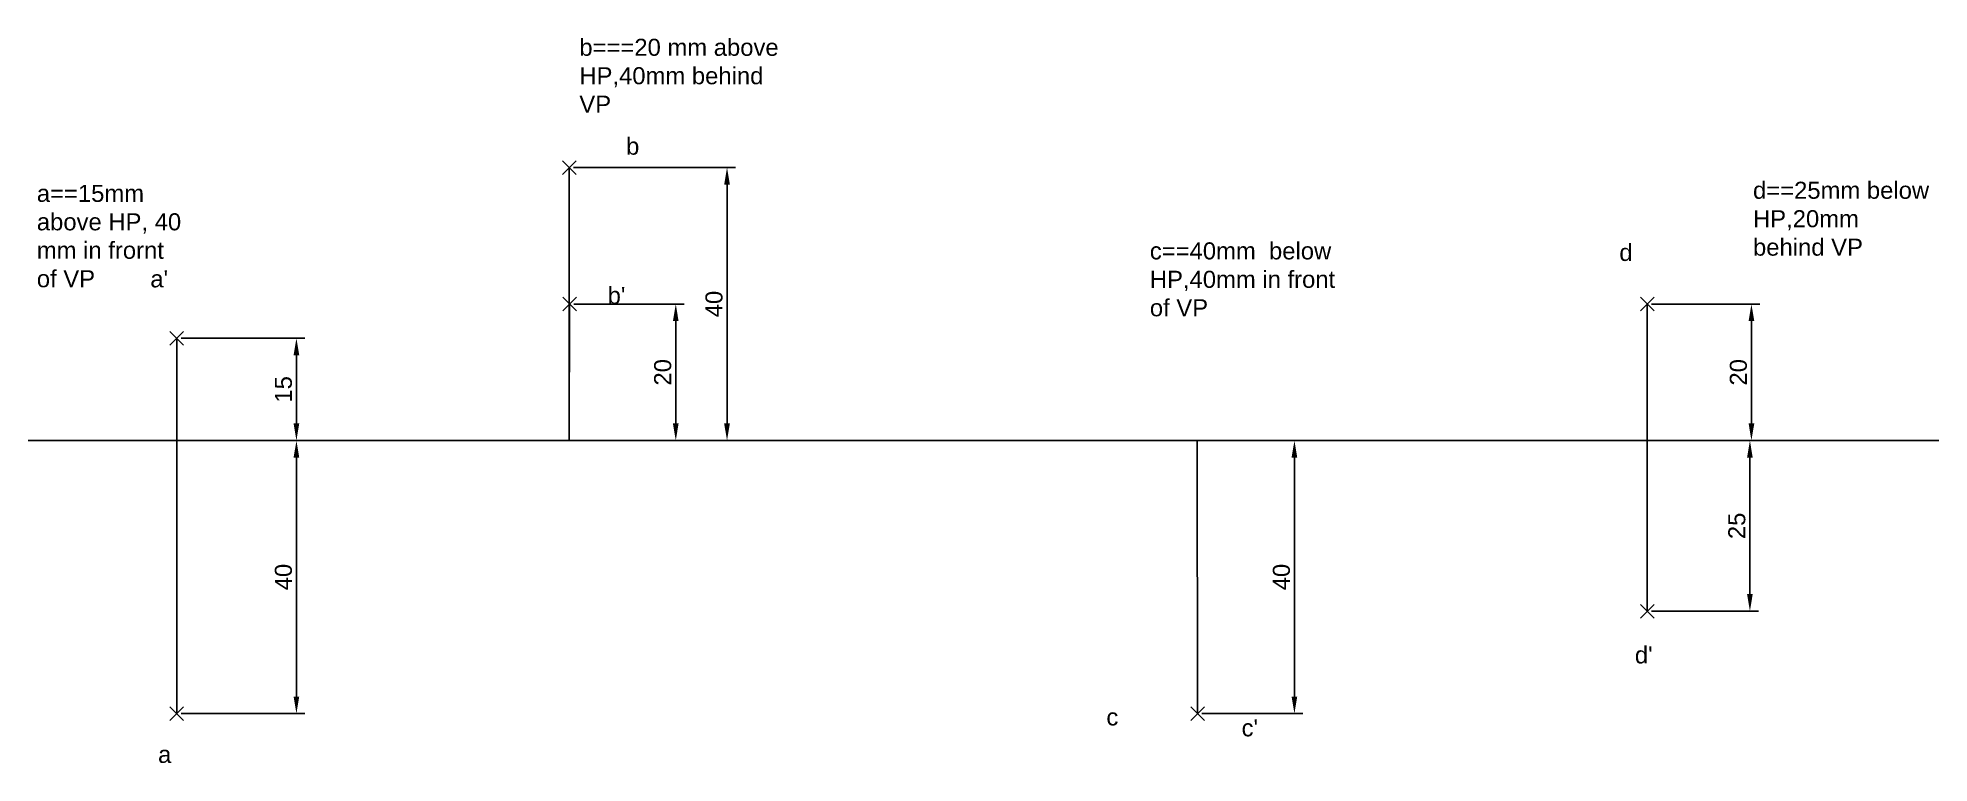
# Model space of a CAD drawing. Header units: millimetres. Extents: x 2499 to 5574, y 1716 to 1822.
# Drawn here: x 3958.4 to 4235.7, y 1716.2 to 1822.4 of the extents above; entities that cross this region are included whole.
import ezdxf

# ---------------------------------------------------------------- set-up
doc = ezdxf.new("R2010")
doc.units = ezdxf.units.MM
doc.header["$PDMODE"] = 3
doc.styles.get("Standard").update_dxf_attribs({"font": 'arial.ttf'})
doc.dimstyles.new('ISO-25', dxfattribs={"dimtxt": 2.5, "dimasz": 2.5, "dimexe": 1.25, "dimexo": 0.625, "dimtad": 1, "dimtxsty": 'Standard', "dimcen": 2.5, "dimadec": 0, "dimazin": 0, "dimtfac": 1, "dimtmove": 0, "dimatfit": 3, "dimfxl": 1, "dimarcsym": 0})

msp = doc.modelspace()

# ---------------------------------------------------------------- texts
at = {"char_height": 2.5, "attachment_point": 1}
for s, width, insert in [('b===20 mm above HP,40mm behind VP', 31.44755, (4037.802, 1822.301)), ('b', 6.77196, (4044.656, 1807.815)), ('a==15mm above HP, 40 mm in frornt of VP', 22.10443, (3958.272, 1800.898)), ('d==25mm below HP,20mm behind VP', 26.20629, (4209.852, 1801.353)), ('c==40mm  below HP,40mm in front of VP', 27.34569, (4121.434, 1792.473)), ('d', 8.65947, (4190.254, 1792.246)), ("a'", 7.52006, (3974.907, 1788.375)), ("b'", 6.54623, (4041.947, 1785.937)), ("d'", 6.15278, (4192.533, 1733.273)), ('c', 6.15018, (4115.066, 1724.183)), ("c'", 12.52814, (4134.883, 1722.59)), ('a', 6.83642, (3976.046, 1718.7))]:
    msp.add_mtext_dynamic_manual_height_columns(s, width=width, gutter_width=12.5, heights=[0], dxfattribs=dict(at, insert=insert))

# ---------------------------------------------------------------- blocks, each defined once
blk = doc.blocks.new('*D2')
at = {"color": 0, "lineweight": -2, "transparency": 16777216}
for p, q in [((3979.41, 1778.43), (3997.58, 1778.43)), ((3996.33, 1765.93), (3996.33, 1775.93)), ((3979.41, 1763.43), (3997.58, 1763.43))]:
    blk.add_line(p, q, dxfattribs=at)
at = {"color": 0, "transparency": 16777216}
for points in [[(3995.91, 1775.93), (3996.74, 1775.93), (3996.33, 1778.43)], [(3995.91, 1765.93), (3996.74, 1765.93), (3996.33, 1763.43)]]:
    blk.add_solid(points, dxfattribs=at)
at = {"layer": 'Defpoints', "color": 0, "transparency": 16777216}
for p in [(3978.78, 1778.43), (3996.33, 1778.43), (3978.78, 1763.43)]:
    blk.add_point(p, dxfattribs=at)
at = {"color": 0, "transparency": 16777216, "insert": (3994.43, 1770.93), "char_height": 2.5, "attachment_point": 5, "rotation": 90}
blk.add_mtext('15', dxfattribs=at)
blk = doc.blocks.new('*D3')
at = {"color": 0, "lineweight": -2, "transparency": 16777216}
for p, q in [((3979.41, 1763.43), (3997.58, 1763.43)), ((3996.33, 1760.93), (3996.33, 1725.93)), ((3979.41, 1723.43), (3997.58, 1723.43))]:
    blk.add_line(p, q, dxfattribs=at)
at = {"color": 0, "transparency": 16777216}
for points in [[(3995.91, 1760.93), (3996.74, 1760.93), (3996.33, 1763.43)], [(3995.91, 1725.93), (3996.74, 1725.93), (3996.33, 1723.43)]]:
    blk.add_solid(points, dxfattribs=at)
at = {"layer": 'Defpoints', "color": 0, "transparency": 16777216}
for p in [(3978.78, 1763.43), (3978.78, 1723.43), (3996.33, 1723.43)]:
    blk.add_point(p, dxfattribs=at)
at = {"color": 0, "transparency": 16777216, "insert": (3994.43, 1743.43), "char_height": 2.5, "attachment_point": 5, "rotation": 90}
blk.add_mtext('40', dxfattribs=at)
blk = doc.blocks.new('*D4')
at = {"color": 0, "lineweight": -2, "transparency": 16777216}
for p, q in [((4036.99, 1783.43), (4053.19, 1783.43)), ((4051.94, 1765.93), (4051.94, 1780.93)), ((4036.94, 1763.43), (4053.19, 1763.43))]:
    blk.add_line(p, q, dxfattribs=at)
at = {"color": 0, "transparency": 16777216}
for points in [[(4051.52, 1780.93), (4052.35, 1780.93), (4051.94, 1783.43)], [(4051.52, 1765.93), (4052.35, 1765.93), (4051.94, 1763.43)]]:
    blk.add_solid(points, dxfattribs=at)
at = {"layer": 'Defpoints', "color": 0, "transparency": 16777216}
for p in [(4036.37, 1783.43), (4051.94, 1783.43), (4036.31, 1763.43)]:
    blk.add_point(p, dxfattribs=at)
at = {"color": 0, "transparency": 16777216, "insert": (4050.03, 1773.43), "char_height": 2.5, "attachment_point": 5, "rotation": 90}
blk.add_mtext('20', dxfattribs=at)
blk = doc.blocks.new('*D5')
at = {"color": 0, "lineweight": -2, "transparency": 16777216}
for p, q in [((4036.94, 1803.43), (4060.7, 1803.43)), ((4059.45, 1765.93), (4059.45, 1800.93)), ((4036.94, 1763.43), (4060.7, 1763.43))]:
    blk.add_line(p, q, dxfattribs=at)
at = {"color": 0, "transparency": 16777216}
for points in [[(4059.03, 1800.93), (4059.87, 1800.93), (4059.45, 1803.43)], [(4059.03, 1765.93), (4059.87, 1765.93), (4059.45, 1763.43)]]:
    blk.add_solid(points, dxfattribs=at)
at = {"layer": 'Defpoints', "color": 0, "transparency": 16777216}
for p in [(4036.31, 1803.43), (4059.45, 1803.43), (4036.31, 1763.43)]:
    blk.add_point(p, dxfattribs=at)
at = {"color": 0, "transparency": 16777216, "insert": (4057.55, 1783.43), "char_height": 2.5, "attachment_point": 5, "rotation": 90}
blk.add_mtext('40', dxfattribs=at)
blk = doc.blocks.new('*D6')
at = {"color": 0, "lineweight": -2, "transparency": 16777216}
for p, q in [((4129.01, 1763.43), (4143.88, 1763.43)), ((4142.63, 1760.93), (4142.63, 1725.93)), ((4129.05, 1723.43), (4143.88, 1723.43))]:
    blk.add_line(p, q, dxfattribs=at)
at = {"color": 0, "transparency": 16777216}
for points in [[(4142.21, 1760.93), (4143.04, 1760.93), (4142.63, 1763.43)], [(4142.21, 1725.93), (4143.04, 1725.93), (4142.63, 1723.43)]]:
    blk.add_solid(points, dxfattribs=at)
at = {"layer": 'Defpoints', "color": 0, "transparency": 16777216}
for p in [(4128.39, 1763.43), (4128.43, 1723.43), (4142.63, 1723.43)]:
    blk.add_point(p, dxfattribs=at)
at = {"color": 0, "transparency": 16777216, "insert": (4140.73, 1743.43), "char_height": 2.5, "attachment_point": 5, "rotation": 90}
blk.add_mtext('40', dxfattribs=at)
blk = doc.blocks.new('*D7')
at = {"color": 0, "lineweight": -2, "transparency": 16777216}
for p, q in [((4194.98, 1783.43), (4210.87, 1783.43)), ((4209.62, 1765.93), (4209.62, 1780.93)), ((4194.98, 1763.43), (4210.87, 1763.43))]:
    blk.add_line(p, q, dxfattribs=at)
at = {"color": 0, "transparency": 16777216}
for points in [[(4209.21, 1780.93), (4210.04, 1780.93), (4209.62, 1783.43)], [(4209.21, 1765.93), (4210.04, 1765.93), (4209.62, 1763.43)]]:
    blk.add_solid(points, dxfattribs=at)
at = {"layer": 'Defpoints', "color": 0, "transparency": 16777216}
for p in [(4194.36, 1783.43), (4209.62, 1783.43), (4194.36, 1763.43)]:
    blk.add_point(p, dxfattribs=at)
at = {"color": 0, "transparency": 16777216, "insert": (4207.72, 1773.43), "char_height": 2.5, "attachment_point": 5, "rotation": 90}
blk.add_mtext('20', dxfattribs=at)
blk = doc.blocks.new('*D8')
at = {"color": 0, "lineweight": -2, "transparency": 16777216}
for p, q in [((4194.98, 1763.43), (4210.65, 1763.43)), ((4209.4, 1760.93), (4209.4, 1740.93)), ((4194.98, 1738.43), (4210.65, 1738.43))]:
    blk.add_line(p, q, dxfattribs=at)
at = {"color": 0, "transparency": 16777216}
for points in [[(4208.98, 1760.93), (4209.81, 1760.93), (4209.4, 1763.43)], [(4208.98, 1740.93), (4209.81, 1740.93), (4209.4, 1738.43)]]:
    blk.add_solid(points, dxfattribs=at)
at = {"layer": 'Defpoints', "color": 0, "transparency": 16777216}
for p in [(4194.36, 1763.43), (4194.36, 1738.43), (4209.4, 1738.43)]:
    blk.add_point(p, dxfattribs=at)
at = {"color": 0, "transparency": 16777216, "insert": (4207.49, 1750.93), "char_height": 2.5, "attachment_point": 5, "rotation": 90}
blk.add_mtext('25', dxfattribs=at)

# ---------------------------------------------------------------- dimensions: what is measured, and where the dimension line sits
for base, p1, p2, picture, middle in [((4059.451, 1803.427), (4036.314, 1763.427), (4036.314, 1803.427), '*D5', (4057.549, 1783.427)), ((4051.936, 1783.427), (4036.314, 1763.427), (4036.365, 1783.427), '*D4', (4050.035, 1773.427)), ((4209.624, 1783.427), (4194.356, 1763.427), (4194.356, 1783.427), '*D7', (4207.723, 1773.427)), ((3996.328, 1778.427), (3978.781, 1763.427), (3978.781, 1778.427), '*D2', (3994.426, 1770.927)), ((3996.328, 1723.427), (3978.781, 1763.427), (3978.781, 1723.427), '*D3', (3994.426, 1743.427)), ((4142.627, 1723.428), (4128.385, 1763.427), (4128.428, 1723.428), '*D6', (4140.726, 1743.428)), ((4209.396, 1738.427), (4194.356, 1763.427), (4194.356, 1738.427), '*D8', (4207.495, 1750.927))]:
    dim = msp.add_linear_dim(base=base, p1=p1, p2=p2, angle=90, dimstyle='ISO-25')
    dim.commit()
    dim.dimension.update_dxf_attribs({"geometry": picture, "text_midpoint": middle})

# ---------------------------------------------------------------- linework, layer by layer
for p, q in [((4036.314, 1763.427), (4036.314, 1803.427)), ((4036.314, 1763.427), (4036.365, 1783.427)), ((4194.356, 1763.427), (4194.356, 1783.427)), ((3978.781, 1763.427), (3978.781, 1778.427)), ((2499.039, 1763.427), (5573.589, 1763.427)), ((3978.781, 1763.427), (3978.781, 1723.427)), ((4128.385, 1763.427), (4128.428, 1723.428)), ((4194.356, 1763.427), (4194.356, 1738.427))]:
    msp.add_line(p, q)
for p in [(4036.314, 1803.427), (4036.365, 1783.427), (4194.356, 1783.427), (3978.781, 1778.427), (4194.356, 1738.427), (3978.781, 1723.427), (4128.428, 1723.428)]:
    msp.add_point(p)

msp.set_redraw_order([(e.dxf.handle, doc.entitydb.next_handle()) for e in msp.query("TEXT MTEXT ATTDEF DIMENSION ARC_DIMENSION")])  # texts and dimensions are drawn at this point

doc.saveas('drawing.dxf')
